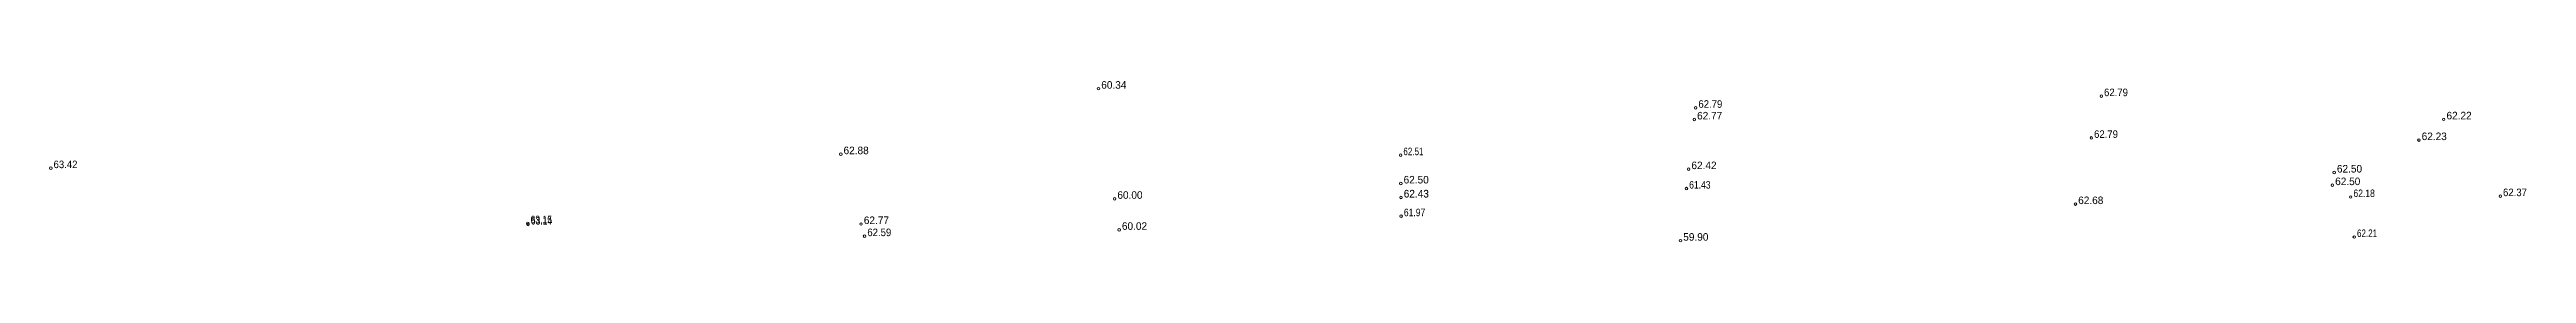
# Model space of a CAD drawing. Extents: x 2342 to 3638, y 3676 to 5069.
# Drawn here: x 2927.2 to 3026, y 4654 to 4660.4 of the extents above; entities that cross this region are included whole.
import ezdxf

# ---------------------------------------------------------------- set-up
doc = ezdxf.new("R2010")
doc.units = 0
doc.header["$LTSCALE"] = 0.12
doc.layers.add('28', color=7, linetype='Continuous', lineweight=13)

msp = doc.modelspace()

# ---------------------------------------------------------------- texts
at = {"layer": '28'}
for s, p in [('60.34', (2969.1207, 4660.123)), ('62.77', (2992.8789, 4658.9006)), ('62.22', (3022.7631, 4658.9049)), ('62.23', (3021.7723, 4658.0801)), ('62.88', (2958.8442, 4657.5197)), ('62.42', (2992.6529, 4656.9255)), ('62.50', (3018.3937, 4656.791)), ('60.00', (2969.7635, 4655.747)), ('62.50', (2981.1768, 4656.356)), ('62.43', (2981.1814, 4655.8022)), ('62.43', (2981.1814, 4655.7969)), ('62.50', (3018.3232, 4656.29)), ('62.77', (2959.6529, 4654.7431)), ('62.68', (3008.0761, 4655.5361)), ('60.02', (2969.9446, 4654.5131)), ('59.90', (2992.3278, 4654.081))]:
    msp.add_text(s, height=0.3, dxfattribs=at).set_placement(p)
for s, width, p in [('62.79', 0.95, (3009.1076, 4659.8268)), ('62.79', 0.95, (2992.9318, 4659.3645)), ('62.79', 0.95, (3008.7087, 4658.1673)), ('63.42', 0.95, (2927.3425, 4656.9646)), ('62.51', 0.8, (2981.1677, 4657.481)), ('61.43', 0.85, (2992.5646, 4656.1526)), ('62.18', 0.85, (3019.0528, 4655.8156)), ('62.37', 0.95, (3025.0174, 4655.852)), ('63.15', 0.85, (2946.3635, 4654.7736)), ('63.14', 0.85, (2946.3743, 4654.7228)), ('61.97', 0.85, (2981.1877, 4655.0541)), ('62.59', 0.95, (2959.793, 4654.2621)), ('62.21', 0.8, (3019.1946, 4654.2277))]:
    msp.add_text(s, height=0.3, dxfattribs=dict(at, width=width)).set_placement(p)

# ---------------------------------------------------------------- linework, layer by layer
at = {"layer": '28'}
for centre in [(2969.0108, 4660.123), (2992.8219, 4659.3645), (3008.9976, 4659.8269), (2992.7688, 4658.9006), (3008.5985, 4658.1672), (3021.6624, 4658.08), (3022.653, 4658.9047), (2927.2324, 4656.9644), (2958.7342, 4657.5198), (2981.0575, 4657.481), (2981.0668, 4656.356), (2992.4546, 4656.1525), (2992.543, 4656.9254), (3018.2131, 4656.29), (3018.2835, 4656.7911), (2969.6534, 4655.7469), (2981.0714, 4655.802), (2981.0715, 4655.797), (2981.0776, 4655.0541), (3007.966, 4655.5361), (3018.9428, 4655.8155), (3024.9073, 4655.8519), (2946.2534, 4654.7736), (2946.2644, 4654.7228), (2959.5427, 4654.7431), (2959.6828, 4654.2621), (2969.8346, 4654.5131), (2992.2178, 4654.081), (3019.0845, 4654.2277)]:
    msp.add_circle(centre, 0.05, dxfattribs=at)

msp.set_redraw_order([(e.dxf.handle, doc.entitydb.next_handle()) for e in msp.query("TEXT MTEXT ATTDEF DIMENSION ARC_DIMENSION")])  # texts and dimensions are drawn at this point

doc.saveas('drawing.dxf')
